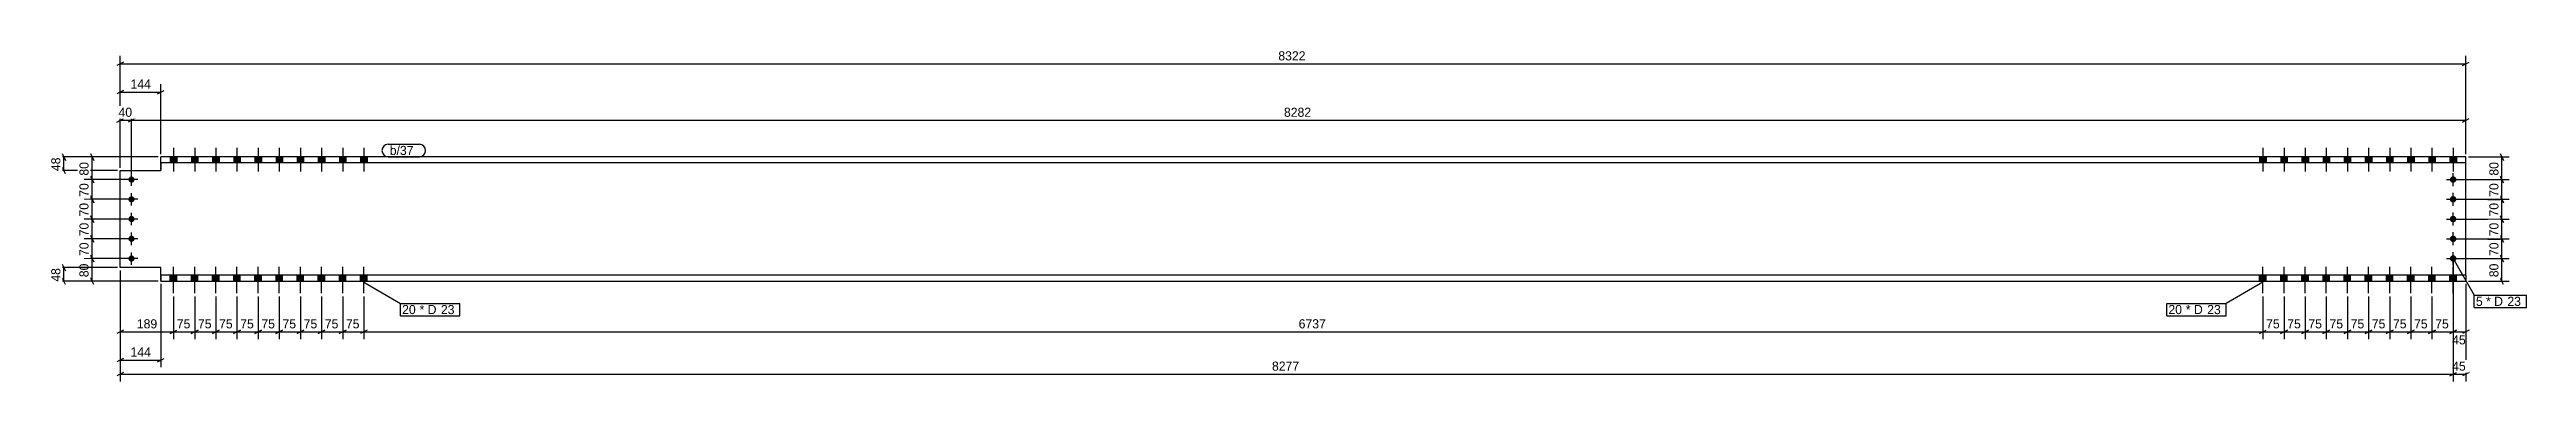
# Model space of a CAD drawing. Header units: millimetres. Extents: x 26 to 22666, y 32 to 1208.
# Drawn here: x 13878 to 22666, y 32 to 1208 of the extents above; entities that cross this region are included whole.
import ezdxf

# ---------------------------------------------------------------- set-up
doc = ezdxf.new("R2010")
doc.units = ezdxf.units.MM
doc.linetypes.add('DXK_LINE_DOT4', pattern=[0.9408, 0.4704, -0.4704])
doc.styles.add('Comic Sans MS', font='COMIC.TTF', dxfattribs={"height": 0.2})

msp = doc.modelspace()

# ---------------------------------------------------------------- hatches: boundary and pattern name
at = {"linetype": 'Continuous'}
for points in [[(14306.6, 806.6), (14329.6, 806.6), (14329.6, 827.6), (14306.6, 827.6)], [(14306.6, 806.6), (14329.6, 806.6), (14329.6, 827.6), (14306.6, 827.6)], [(14381.6, 806.6), (14404.6, 806.6), (14404.6, 827.6), (14381.6, 827.6)], [(14381.6, 806.6), (14404.6, 806.6), (14404.6, 827.6), (14381.6, 827.6)], [(14456.6, 806.6), (14479.6, 806.6), (14479.6, 827.6), (14456.6, 827.6)], [(14456.6, 806.6), (14479.6, 806.6), (14479.6, 827.6), (14456.6, 827.6)], [(14531.6, 806.6), (14554.6, 806.6), (14554.6, 827.6), (14531.6, 827.6)], [(14531.6, 806.6), (14554.6, 806.6), (14554.6, 827.6), (14531.6, 827.6)], [(14606.6, 806.6), (14629.6, 806.6), (14629.6, 827.6), (14606.6, 827.6)], [(14606.6, 806.6), (14629.6, 806.6), (14629.6, 827.6), (14606.6, 827.6)], [(14681.6, 806.6), (14704.6, 806.6), (14704.6, 827.6), (14681.6, 827.6)], [(14681.6, 806.6), (14704.6, 806.6), (14704.6, 827.6), (14681.6, 827.6)], [(14756.6, 806.6), (14779.6, 806.6), (14779.6, 827.6), (14756.6, 827.6)], [(14756.6, 806.6), (14779.6, 806.6), (14779.6, 827.6), (14756.6, 827.6)], [(14831.6, 806.6), (14854.6, 806.6), (14854.6, 827.6), (14831.6, 827.6)], [(14831.6, 806.6), (14854.6, 806.6), (14854.6, 827.6), (14831.6, 827.6)], [(14906.6, 806.6), (14929.6, 806.6), (14929.6, 827.6), (14906.6, 827.6)], [(14906.6, 806.6), (14929.6, 806.6), (14929.6, 827.6), (14906.6, 827.6)], [(14981.6, 806.6), (15004.6, 806.6), (15004.6, 827.6), (14981.6, 827.6)], [(14981.6, 806.6), (15004.6, 806.6), (15004.6, 827.6), (14981.6, 827.6)], [(21742.1, 827.6), (21719.1, 827.6), (21719.1, 806.6), (21742.1, 806.6)], [(21742.1, 827.6), (21719.1, 827.6), (21719.1, 806.6), (21742.1, 806.6)], [(21817.1, 827.6), (21794.1, 827.6), (21794.1, 806.6), (21817.1, 806.6)], [(21817.1, 827.6), (21794.1, 827.6), (21794.1, 806.6), (21817.1, 806.6)], [(21892.1, 827.6), (21869.1, 827.6), (21869.1, 806.6), (21892.1, 806.6)], [(21892.1, 827.6), (21869.1, 827.6), (21869.1, 806.6), (21892.1, 806.6)], [(21967.1, 827.6), (21944.1, 827.6), (21944.1, 806.6), (21967.1, 806.6)], [(21967.1, 827.6), (21944.1, 827.6), (21944.1, 806.6), (21967.1, 806.6)], [(22042.1, 827.6), (22019.1, 827.6), (22019.1, 806.6), (22042.1, 806.6)], [(22042.1, 827.6), (22019.1, 827.6), (22019.1, 806.6), (22042.1, 806.6)], [(22117.1, 827.6), (22094.1, 827.6), (22094.1, 806.6), (22117.1, 806.6)], [(22117.1, 827.6), (22094.1, 827.6), (22094.1, 806.6), (22117.1, 806.6)], [(22192.1, 827.6), (22169.1, 827.6), (22169.1, 806.6), (22192.1, 806.6)], [(22192.1, 827.6), (22169.1, 827.6), (22169.1, 806.6), (22192.1, 806.6)], [(22267.1, 827.6), (22244.1, 827.6), (22244.1, 806.6), (22267.1, 806.6)], [(22267.1, 827.6), (22244.1, 827.6), (22244.1, 806.6), (22267.1, 806.6)], [(22342.1, 827.6), (22319.1, 827.6), (22319.1, 806.6), (22342.1, 806.6)], [(22342.1, 827.6), (22319.1, 827.6), (22319.1, 806.6), (22342.1, 806.6)], [(22417.1, 827.6), (22394.1, 827.6), (22394.1, 806.6), (22417.1, 806.6)], [(22417.1, 827.6), (22394.1, 827.6), (22394.1, 806.6), (22417.1, 806.6)], [(14179.9, 747.6), (14179.6, 745.3), (14178.9, 743.1), (14177.8, 741.1), (14176.2, 739.4), (14174.4, 738.1), (14172.3, 737.1), (14170, 736.7), (14167.7, 736.7), (14165.5, 737.1), (14163.4, 738.1), (14161.5, 739.4), (14160, 741.1), (14158.8, 743.1), (14158.1, 745.3), (14157.9, 747.6), (14158.1, 749.9), (14158.8, 752.1), (14160, 754.1), (14161.5, 755.8), (14163.4, 757.1), (14165.5, 758.1), (14167.7, 758.5), (14170, 758.5), (14172.3, 758.1), (14174.4, 757.1), (14176.2, 755.8), (14177.8, 754.1), (14178.9, 752.1), (14179.6, 749.9)], [(22417.1, 747.6), (22416.9, 745.2), (22416.1, 742.9), (22414.9, 740.8), (22413.3, 739.1), (22411.4, 737.6), (22409.2, 736.7), (22406.8, 736.2), (22404.4, 736.2), (22402.1, 736.7), (22399.9, 737.6), (22397.9, 739.1), (22396.3, 740.8), (22395.1, 742.9), (22394.4, 745.2), (22394.1, 747.6), (22394.4, 750), (22395.1, 752.3), (22396.3, 754.4), (22397.9, 756.1), (22399.9, 757.6), (22402.1, 758.5), (22404.4, 759), (22406.8, 759), (22409.2, 758.5), (22411.4, 757.6), (22413.3, 756.1), (22414.9, 754.4), (22416.1, 752.3), (22416.9, 750)], [(14179.9, 677.6), (14179.6, 675.3), (14178.9, 673.1), (14177.8, 671.1), (14176.2, 669.4), (14174.4, 668.1), (14172.3, 667.1), (14170, 666.7), (14167.7, 666.7), (14165.5, 667.1), (14163.4, 668.1), (14161.5, 669.4), (14160, 671.1), (14158.8, 673.1), (14158.1, 675.3), (14157.9, 677.6), (14158.1, 679.9), (14158.8, 682.1), (14160, 684.1), (14161.5, 685.8), (14163.4, 687.1), (14165.5, 688.1), (14167.7, 688.5), (14170, 688.5), (14172.3, 688.1), (14174.4, 687.1), (14176.2, 685.8), (14177.8, 684.1), (14178.9, 682.1), (14179.6, 679.9)], [(14179.9, 607.6), (14179.6, 605.3), (14178.9, 603.1), (14177.8, 601.1), (14176.2, 599.4), (14174.4, 598.1), (14172.3, 597.1), (14170, 596.7), (14167.7, 596.7), (14165.5, 597.1), (14163.4, 598.1), (14161.5, 599.4), (14160, 601.1), (14158.8, 603.1), (14158.1, 605.3), (14157.9, 607.6), (14158.1, 609.9), (14158.8, 612.1), (14160, 614.1), (14161.5, 615.8), (14163.4, 617.1), (14165.5, 618.1), (14167.7, 618.5), (14170, 618.5), (14172.3, 618.1), (14174.4, 617.1), (14176.2, 615.8), (14177.8, 614.1), (14178.9, 612.1), (14179.6, 609.9)], [(22417.1, 677.6), (22416.9, 675.2), (22416.1, 672.9), (22414.9, 670.8), (22413.3, 669.1), (22411.4, 667.6), (22409.2, 666.7), (22406.8, 666.2), (22404.4, 666.2), (22402.1, 666.7), (22399.9, 667.6), (22397.9, 669.1), (22396.3, 670.8), (22395.1, 672.9), (22394.4, 675.2), (22394.1, 677.6), (22394.4, 680), (22395.1, 682.3), (22396.3, 684.4), (22397.9, 686.1), (22399.9, 687.6), (22402.1, 688.5), (22404.4, 689), (22406.8, 689), (22409.2, 688.5), (22411.4, 687.6), (22413.3, 686.1), (22414.9, 684.4), (22416.1, 682.3), (22416.9, 680)], [(22417.1, 607.6), (22416.9, 605.2), (22416.1, 602.9), (22414.9, 600.8), (22413.3, 599.1), (22411.4, 597.6), (22409.2, 596.7), (22406.8, 596.2), (22404.4, 596.2), (22402.1, 596.7), (22399.9, 597.6), (22397.9, 599.1), (22396.3, 600.8), (22395.1, 602.9), (22394.4, 605.2), (22394.1, 607.6), (22394.4, 610), (22395.1, 612.3), (22396.3, 614.4), (22397.9, 616.1), (22399.9, 617.6), (22402.1, 618.5), (22404.4, 619), (22406.8, 619), (22409.2, 618.5), (22411.4, 617.6), (22413.3, 616.1), (22414.9, 614.4), (22416.1, 612.3), (22416.9, 610)], [(14179.9, 537.6), (14179.6, 535.3), (14178.9, 533.1), (14177.8, 531.1), (14176.2, 529.4), (14174.4, 528.1), (14172.3, 527.1), (14170, 526.7), (14167.7, 526.7), (14165.5, 527.1), (14163.4, 528.1), (14161.5, 529.4), (14160, 531.1), (14158.8, 533.1), (14158.1, 535.3), (14157.9, 537.6), (14158.1, 539.9), (14158.8, 542.1), (14160, 544.1), (14161.5, 545.8), (14163.4, 547.1), (14165.5, 548.1), (14167.7, 548.5), (14170, 548.5), (14172.3, 548.1), (14174.4, 547.1), (14176.2, 545.8), (14177.8, 544.1), (14178.9, 542.1), (14179.6, 539.9)], [(22417.1, 537.6), (22416.9, 535.2), (22416.1, 532.9), (22414.9, 530.8), (22413.3, 529.1), (22411.4, 527.6), (22409.2, 526.7), (22406.8, 526.2), (22404.4, 526.2), (22402.1, 526.7), (22399.9, 527.6), (22397.9, 529.1), (22396.3, 530.8), (22395.1, 532.9), (22394.4, 535.2), (22394.1, 537.6), (22394.4, 540), (22395.1, 542.3), (22396.3, 544.4), (22397.9, 546.1), (22399.9, 547.6), (22402.1, 548.5), (22404.4, 549), (22406.8, 549), (22409.2, 548.5), (22411.4, 547.6), (22413.3, 546.1), (22414.9, 544.4), (22416.1, 542.3), (22416.9, 540)], [(14179.9, 467.6), (14179.6, 465.3), (14178.9, 463.1), (14177.8, 461.1), (14176.2, 459.4), (14174.4, 458.1), (14172.3, 457.1), (14170, 456.7), (14167.7, 456.7), (14165.5, 457.1), (14163.4, 458.1), (14161.5, 459.4), (14160, 461.1), (14158.8, 463.1), (14158.1, 465.3), (14157.9, 467.6), (14158.1, 469.9), (14158.8, 472.1), (14160, 474.1), (14161.5, 475.8), (14163.4, 477.1), (14165.5, 478.1), (14167.7, 478.5), (14170, 478.5), (14172.3, 478.1), (14174.4, 477.1), (14176.2, 475.8), (14177.8, 474.1), (14178.9, 472.1), (14179.6, 469.9)], [(22417.1, 467.6), (22416.9, 465.2), (22416.1, 462.9), (22414.9, 460.8), (22413.3, 459.1), (22411.4, 457.6), (22409.2, 456.7), (22406.8, 456.2), (22404.4, 456.2), (22402.1, 456.7), (22399.9, 457.6), (22397.9, 459.1), (22396.3, 460.8), (22395.1, 462.9), (22394.4, 465.2), (22394.1, 467.6), (22394.4, 470), (22395.1, 472.3), (22396.3, 474.4), (22397.9, 476.1), (22399.9, 477.6), (22402.1, 478.5), (22404.4, 479), (22406.8, 479), (22409.2, 478.5), (22411.4, 477.6), (22413.3, 476.1), (22414.9, 474.4), (22416.1, 472.3), (22416.9, 470)], [(14306.6, 387.6), (14329.6, 387.6), (14329.6, 408.6), (14306.6, 408.6)], [(14306.6, 387.6), (14329.6, 387.6), (14329.6, 408.6), (14306.6, 408.6)], [(14381.6, 387.6), (14404.6, 387.6), (14404.6, 408.6), (14381.6, 408.6)], [(14381.6, 387.6), (14404.6, 387.6), (14404.6, 408.6), (14381.6, 408.6)], [(14456.6, 387.6), (14479.6, 387.6), (14479.6, 408.6), (14456.6, 408.6)], [(14456.6, 387.6), (14479.6, 387.6), (14479.6, 408.6), (14456.6, 408.6)], [(14531.6, 387.6), (14554.6, 387.6), (14554.6, 408.6), (14531.6, 408.6)], [(14531.6, 387.6), (14554.6, 387.6), (14554.6, 408.6), (14531.6, 408.6)], [(14606.6, 387.6), (14629.6, 387.6), (14629.6, 408.6), (14606.6, 408.6)], [(14606.6, 387.6), (14629.6, 387.6), (14629.6, 408.6), (14606.6, 408.6)], [(14681.6, 387.6), (14704.6, 387.6), (14704.6, 408.6), (14681.6, 408.6)], [(14681.6, 387.6), (14704.6, 387.6), (14704.6, 408.6), (14681.6, 408.6)], [(14756.6, 387.6), (14779.6, 387.6), (14779.6, 408.6), (14756.6, 408.6)], [(14756.6, 387.6), (14779.6, 387.6), (14779.6, 408.6), (14756.6, 408.6)], [(14831.6, 387.6), (14854.6, 387.6), (14854.6, 408.6), (14831.6, 408.6)], [(14831.6, 387.6), (14854.6, 387.6), (14854.6, 408.6), (14831.6, 408.6)], [(14906.6, 387.6), (14929.6, 387.6), (14929.6, 408.6), (14906.6, 408.6)], [(14906.6, 387.6), (14929.6, 387.6), (14929.6, 408.6), (14906.6, 408.6)], [(14981.6, 387.6), (15004.6, 387.6), (15004.6, 408.6), (14981.6, 408.6)], [(14981.6, 387.6), (15004.6, 387.6), (15004.6, 408.6), (14981.6, 408.6)], [(21742.1, 408.6), (21719.1, 408.6), (21719.1, 387.6), (21742.1, 387.6)], [(21742.1, 408.6), (21719.1, 408.6), (21719.1, 387.6), (21742.1, 387.6)], [(21817.1, 408.6), (21794.1, 408.6), (21794.1, 387.6), (21817.1, 387.6)], [(21817.1, 408.6), (21794.1, 408.6), (21794.1, 387.6), (21817.1, 387.6)], [(21892.1, 408.6), (21869.1, 408.6), (21869.1, 387.6), (21892.1, 387.6)], [(21892.1, 408.6), (21869.1, 408.6), (21869.1, 387.6), (21892.1, 387.6)], [(21967.1, 408.6), (21944.1, 408.6), (21944.1, 387.6), (21967.1, 387.6)], [(21967.1, 408.6), (21944.1, 408.6), (21944.1, 387.6), (21967.1, 387.6)], [(22042.1, 408.6), (22019.1, 408.6), (22019.1, 387.6), (22042.1, 387.6)], [(22042.1, 408.6), (22019.1, 408.6), (22019.1, 387.6), (22042.1, 387.6)], [(22117.1, 408.6), (22094.1, 408.6), (22094.1, 387.6), (22117.1, 387.6)], [(22117.1, 408.6), (22094.1, 408.6), (22094.1, 387.6), (22117.1, 387.6)], [(22192.1, 408.6), (22169.1, 408.6), (22169.1, 387.6), (22192.1, 387.6)], [(22192.1, 408.6), (22169.1, 408.6), (22169.1, 387.6), (22192.1, 387.6)], [(22267.1, 408.6), (22244.1, 408.6), (22244.1, 387.6), (22267.1, 387.6)], [(22267.1, 408.6), (22244.1, 408.6), (22244.1, 387.6), (22267.1, 387.6)], [(22342.1, 408.6), (22319.1, 408.6), (22319.1, 387.6), (22342.1, 387.6)], [(22342.1, 408.6), (22319.1, 408.6), (22319.1, 387.6), (22342.1, 387.6)], [(22417.1, 408.6), (22394.1, 408.6), (22394.1, 387.6), (22417.1, 387.6)], [(22417.1, 408.6), (22394.1, 408.6), (22394.1, 387.6), (22417.1, 387.6)]]:
    msp.add_hatch(color=3, dxfattribs=at).paths.add_polyline_path(points)

# ---------------------------------------------------------------- linework, layer by layer
at = {"color": 8, "linetype": 'Continuous'}
for p, q in [((14140.9, 1163.6), (14116.9, 1151.6)), ((14128.9, 789.6), (14128.9, 1186)), ((14128.9, 1157.6), (22450.6, 1157.6)), ((22438.6, 1151.6), (22462.6, 1163.6)), ((22450.6, 837.6), (22450.6, 1186)), ((14140.9, 1063.6), (14116.9, 1051.6)), ((14128.9, 789.6), (14128.9, 1086)), ((14128.9, 1057.6), (14273.1, 1057.6)), ((14261.1, 1051.6), (14285.1, 1063.6)), ((14273.1, 837.6), (14273.1, 1086)), ((14128.9, 789.6), (14128.9, 986)), ((14168.9, 757.6), (14168.9, 986)), ((14168.9, 757.6), (14168.9, 986)), ((22450.6, 837.6), (22450.6, 986)), ((14116.9, 951.6), (14140.9, 963.6)), ((14128.9, 957.6), (14168.9, 957.6)), ((14180.9, 963.6), (14156.9, 951.6)), ((14180.9, 963.6), (14156.9, 951.6)), ((14168.9, 957.6), (22450.6, 957.6)), ((22438.6, 951.6), (22462.6, 963.6)), ((14263.1, 827.6), (13900.5, 827.6)), ((13922.9, 839.6), (13934.9, 815.6)), ((13934.9, 767.6), (13922.9, 791.6)), ((13928.9, 779.6), (13928.9, 827.6)), ((14263.1, 827.6), (14000.5, 827.6)), ((14022.9, 839.6), (14034.9, 815.6)), ((22460.6, 827.6), (22604.5, 827.6)), ((22572.9, 839.6), (22584.9, 815.6)), ((22578.9, 747.6), (22578.9, 827.6)), ((14118.9, 779.6), (13900.5, 779.6)), ((14158.9, 747.6), (14000.5, 747.6)), ((14022.9, 759.6), (14034.9, 735.6)), ((22415.6, 747.6), (22604.5, 747.6)), ((22584.9, 735.6), (22572.9, 759.6)), ((14158.9, 677.6), (14000.5, 677.6)), ((14022.9, 689.6), (14034.9, 665.6)), ((14034.9, 595.6), (14022.9, 619.6)), ((14028.9, 607.6), (14028.9, 677.6)), ((22415.6, 677.6), (22604.5, 677.6)), ((22572.9, 689.6), (22584.9, 665.6)), ((22584.9, 595.6), (22572.9, 619.6)), ((22578.9, 607.6), (22578.9, 677.6)), ((14158.9, 607.6), (14000.5, 607.6)), ((14158.9, 537.6), (14000.5, 537.6)), ((14022.9, 549.6), (14034.9, 525.6)), ((22415.6, 607.6), (22604.5, 607.6)), ((22415.6, 537.6), (22604.5, 537.6)), ((22572.9, 549.6), (22584.9, 525.6)), ((22578.9, 467.6), (22578.9, 537.6)), ((14158.9, 467.6), (14000.5, 467.6)), ((14022.9, 479.6), (14034.9, 455.6)), ((14028.9, 387.6), (14028.9, 467.6)), ((22405.6, 457.6), (22405.6, 179.2)), ((22415.6, 467.6), (22604.5, 467.6)), ((22584.9, 455.6), (22572.9, 479.6)), ((13928.9, 387.6), (13928.9, 435.6)), ((14263.1, 387.6), (14000.5, 387.6)), ((14034.9, 375.6), (14022.9, 399.6)), ((14128.9, 425.6), (14128.9, 82)), ((14273.1, 377.6), (14273.1, 82)), ((22450.6, 377.6), (22450.6, 179.2)), ((22460.6, 387.6), (22604.5, 387.6)), ((22584.9, 375.6), (22572.9, 399.6)), ((14318.1, 333.6), (14318.1, 182)), ((14393.1, 333.6), (14393.1, 182)), ((14468.1, 333.6), (14468.1, 182)), ((14543.1, 333.6), (14543.1, 182)), ((14618.1, 333.6), (14618.1, 182)), ((14693.1, 333.6), (14693.1, 182)), ((14768.1, 333.6), (14768.1, 182)), ((14843.1, 333.6), (14843.1, 182)), ((14918.1, 333.6), (14918.1, 182)), ((14993.1, 333.6), (14993.1, 182)), ((14993.1, 333.6), (14993.1, 182)), ((21730.6, 333.6), (21730.6, 182)), ((21805.6, 333.6), (21805.6, 182)), ((21880.6, 333.6), (21880.6, 182)), ((21955.6, 333.6), (21955.6, 182)), ((22030.6, 333.6), (22030.6, 182)), ((22105.6, 333.6), (22105.6, 182)), ((22180.6, 333.6), (22180.6, 182)), ((22255.6, 333.6), (22255.6, 182)), ((22330.6, 333.6), (22330.6, 182)), ((14306.1, 201.6), (14330.1, 213.6)), ((14381.1, 201.6), (14405.1, 213.6)), ((14456.1, 201.6), (14480.1, 213.6)), ((14531.1, 201.6), (14555.1, 213.6)), ((14606.1, 201.6), (14630.1, 213.6)), ((14681.1, 201.6), (14705.1, 213.6)), ((14756.1, 201.6), (14780.1, 213.6)), ((14831.1, 201.6), (14855.1, 213.6)), ((14906.1, 201.6), (14930.1, 213.6)), ((14918.1, 207.6), (14993.1, 207.6)), ((15005.1, 213.6), (14981.1, 201.6)), ((15005.1, 213.6), (14981.1, 201.6)), ((21718.6, 201.6), (21742.6, 213.6)), ((21793.6, 201.6), (21817.6, 213.6)), ((21868.6, 201.6), (21892.6, 213.6)), ((21943.6, 201.6), (21967.6, 213.6)), ((22018.6, 201.6), (22042.6, 213.6)), ((22093.6, 201.6), (22117.6, 213.6)), ((22168.6, 201.6), (22192.6, 213.6)), ((22243.6, 201.6), (22267.6, 213.6)), ((22318.6, 201.6), (22342.6, 213.6)), ((22393.6, 201.6), (22417.6, 213.6)), ((22405.6, 207.6), (22450.6, 207.6)), ((22462.6, 213.6), (22438.6, 201.6)), ((14140.9, 113.6), (14116.9, 101.6)), ((14128.9, 107.6), (14273.1, 107.6)), ((14261.1, 101.6), (14285.1, 113.6)), ((14140.9, 63.6), (14116.9, 51.6)), ((22393.6, 51.6), (22417.6, 63.6)), ((22405.6, 57.6), (22450.6, 57.6)), ((22462.6, 63.6), (22438.6, 51.6))]:
    msp.add_line(p, q, dxfattribs=at)
at = {"color": 7, "linetype": 'Continuous'}
for p, q in [((14273.1, 806.6), (14273.1, 827.6)), ((22450.6, 827.6), (14273.1, 827.6)), ((14273.1, 806.6), (14273.1, 779.6)), ((22450.6, 806.6), (14273.1, 806.6)), ((22450.6, 806.6), (22450.6, 827.6)), ((22450.6, 408.6), (22450.6, 806.6)), ((14128.9, 435.6), (14128.9, 779.6)), ((14128.9, 779.6), (14273.1, 779.6)), ((14273.1, 435.6), (14128.9, 435.6)), ((14273.1, 408.6), (14273.1, 435.6)), ((14273.1, 408.6), (14273.1, 408.6)), ((22450.6, 408.6), (14273.1, 408.6)), ((14273.1, 408.6), (14273.1, 387.6)), ((14273.1, 387.6), (22450.6, 387.6)), ((22450.6, 408.6), (22450.6, 387.6)), ((22450.6, 408.6), (22450.6, 408.6)), ((22450.6, 387.6), (22450.6, 387.6))]:
    msp.add_line(p, q, dxfattribs=at)
at = {"color": 7, "linetype": 'DXK_LINE_DOT4'}
for p, q in [((14273.1, 806.6), (14273.1, 827.6)), ((14273.1, 779.6), (14273.1, 806.6)), ((22450.6, 827.6), (22450.6, 827.6)), ((22450.6, 806.6), (22450.6, 827.6)), ((22450.6, 827.6), (22450.6, 827.6)), ((22450.6, 827.6), (22450.6, 827.6)), ((22450.6, 408.6), (22450.6, 806.6)), ((22450.6, 806.6), (22450.6, 806.6)), ((22450.6, 806.6), (22450.6, 806.6)), ((22450.6, 806.6), (22450.6, 806.6)), ((14128.9, 435.6), (14128.9, 779.6)), ((14273.1, 779.6), (14273.1, 779.6)), ((14273.1, 408.6), (14273.1, 435.6)), ((14273.1, 387.6), (14273.1, 408.6)), ((22450.6, 408.6), (22450.6, 408.6)), ((22450.6, 408.6), (22450.6, 387.6)), ((22450.6, 408.6), (22450.6, 408.6)), ((22450.6, 387.6), (22450.6, 387.6)), ((22450.6, 387.6), (22450.6, 387.6))]:
    msp.add_line(p, q, dxfattribs=at)
at = {"color": 3, "linetype": 'Continuous'}
for p, q in [((14306.6, 827.6), (14306.6, 806.6)), ((14306.6, 827.6), (14306.6, 806.6)), ((14318.1, 859.8), (14318.1, 776.6)), ((14318.1, 859.8), (14318.1, 776.6)), ((14329.6, 827.6), (14329.6, 806.6)), ((14329.6, 827.6), (14329.6, 806.6)), ((14381.6, 827.6), (14381.6, 806.6)), ((14381.6, 827.6), (14381.6, 806.6)), ((14393.1, 859.8), (14393.1, 776.6)), ((14393.1, 859.8), (14393.1, 776.6)), ((14404.6, 827.6), (14404.6, 806.6)), ((14404.6, 827.6), (14404.6, 806.6)), ((14456.6, 827.6), (14456.6, 806.6)), ((14456.6, 827.6), (14456.6, 806.6)), ((14468.1, 859.8), (14468.1, 776.6)), ((14468.1, 859.8), (14468.1, 776.6)), ((14479.6, 827.6), (14479.6, 806.6)), ((14479.6, 827.6), (14479.6, 806.6)), ((14531.6, 827.6), (14531.6, 806.6)), ((14531.6, 827.6), (14531.6, 806.6)), ((14543.1, 859.8), (14543.1, 776.6)), ((14543.1, 859.8), (14543.1, 776.6)), ((14554.6, 827.6), (14554.6, 806.6)), ((14554.6, 827.6), (14554.6, 806.6)), ((14606.6, 827.6), (14606.6, 806.6)), ((14606.6, 827.6), (14606.6, 806.6)), ((14618.1, 859.8), (14618.1, 776.6)), ((14618.1, 859.8), (14618.1, 776.6)), ((14629.6, 827.6), (14629.6, 806.6)), ((14629.6, 827.6), (14629.6, 806.6)), ((14681.6, 827.6), (14681.6, 806.6)), ((14681.6, 827.6), (14681.6, 806.6)), ((14693.1, 859.8), (14693.1, 776.6)), ((14693.1, 859.8), (14693.1, 776.6)), ((14704.6, 827.6), (14704.6, 806.6)), ((14704.6, 827.6), (14704.6, 806.6)), ((14756.6, 827.6), (14756.6, 806.6)), ((14756.6, 827.6), (14756.6, 806.6)), ((14768.1, 859.8), (14768.1, 776.6)), ((14768.1, 859.8), (14768.1, 776.6)), ((14779.6, 827.6), (14779.6, 806.6)), ((14779.6, 827.6), (14779.6, 806.6)), ((14831.6, 827.6), (14831.6, 806.6)), ((14831.6, 827.6), (14831.6, 806.6)), ((14843.1, 859.8), (14843.1, 776.6)), ((14843.1, 859.8), (14843.1, 776.6)), ((14854.6, 827.6), (14854.6, 806.6)), ((14854.6, 827.6), (14854.6, 806.6)), ((14906.6, 827.6), (14906.6, 806.6)), ((14906.6, 827.6), (14906.6, 806.6)), ((14918.1, 859.8), (14918.1, 776.6)), ((14918.1, 859.8), (14918.1, 776.6)), ((14929.6, 827.6), (14929.6, 806.6)), ((14929.6, 827.6), (14929.6, 806.6)), ((14981.6, 827.6), (14981.6, 806.6)), ((14981.6, 827.6), (14981.6, 806.6)), ((14993.1, 859.8), (14993.1, 776.6)), ((14993.1, 859.8), (14993.1, 776.6)), ((15004.6, 827.6), (15004.6, 806.6)), ((15004.6, 827.6), (15004.6, 806.6)), ((21719.1, 827.6), (21719.1, 806.6)), ((21719.1, 827.6), (21719.1, 806.6)), ((21730.6, 859.8), (21730.6, 776.6)), ((21730.6, 859.8), (21730.6, 776.6)), ((21742.1, 827.6), (21742.1, 806.6)), ((21742.1, 827.6), (21742.1, 806.6)), ((21794.1, 827.6), (21794.1, 806.6)), ((21794.1, 827.6), (21794.1, 806.6)), ((21805.6, 859.8), (21805.6, 776.6)), ((21805.6, 859.8), (21805.6, 776.6)), ((21817.1, 827.6), (21817.1, 806.6)), ((21817.1, 827.6), (21817.1, 806.6)), ((21869.1, 827.6), (21869.1, 806.6)), ((21869.1, 827.6), (21869.1, 806.6)), ((21880.6, 859.8), (21880.6, 776.6)), ((21880.6, 859.8), (21880.6, 776.6)), ((21892.1, 827.6), (21892.1, 806.6)), ((21892.1, 827.6), (21892.1, 806.6)), ((21944.1, 827.6), (21944.1, 806.6)), ((21944.1, 827.6), (21944.1, 806.6)), ((21955.6, 859.8), (21955.6, 776.6)), ((21955.6, 859.8), (21955.6, 776.6)), ((21967.1, 827.6), (21967.1, 806.6)), ((21967.1, 827.6), (21967.1, 806.6)), ((22019.1, 827.6), (22019.1, 806.6)), ((22019.1, 827.6), (22019.1, 806.6)), ((22030.6, 859.8), (22030.6, 776.6)), ((22030.6, 859.8), (22030.6, 776.6)), ((22042.1, 827.6), (22042.1, 806.6)), ((22042.1, 827.6), (22042.1, 806.6)), ((22094.1, 827.6), (22094.1, 806.6)), ((22094.1, 827.6), (22094.1, 806.6)), ((22105.6, 859.8), (22105.6, 776.6)), ((22105.6, 859.8), (22105.6, 776.6)), ((22117.1, 827.6), (22117.1, 806.6)), ((22117.1, 827.6), (22117.1, 806.6)), ((22169.1, 827.6), (22169.1, 806.6)), ((22169.1, 827.6), (22169.1, 806.6)), ((22180.6, 859.8), (22180.6, 776.6)), ((22180.6, 859.8), (22180.6, 776.6)), ((22192.1, 827.6), (22192.1, 806.6)), ((22192.1, 827.6), (22192.1, 806.6)), ((22244.1, 827.6), (22244.1, 806.6)), ((22244.1, 827.6), (22244.1, 806.6)), ((22255.6, 859.8), (22255.6, 776.6)), ((22255.6, 859.8), (22255.6, 776.6)), ((22267.1, 827.6), (22267.1, 806.6)), ((22267.1, 827.6), (22267.1, 806.6)), ((22319.1, 827.6), (22319.1, 806.6)), ((22319.1, 827.6), (22319.1, 806.6)), ((22330.6, 859.8), (22330.6, 776.6)), ((22330.6, 859.8), (22330.6, 776.6)), ((22342.1, 827.6), (22342.1, 806.6)), ((22342.1, 827.6), (22342.1, 806.6)), ((22394.1, 827.6), (22394.1, 806.6)), ((22394.1, 827.6), (22394.1, 806.6)), ((22405.6, 859.8), (22405.6, 776.6)), ((22405.6, 859.8), (22405.6, 776.6)), ((22417.1, 827.6), (22417.1, 806.6)), ((22417.1, 827.6), (22417.1, 806.6)), ((14190.9, 747.6), (14146.9, 747.6)), ((14168.9, 725.6), (14168.9, 769.6)), ((22382.6, 747.6), (22428.6, 747.6)), ((22405.6, 724.6), (22405.6, 770.6)), ((14190.9, 677.6), (14146.9, 677.6)), ((14168.9, 655.6), (14168.9, 699.6)), ((14168.9, 585.6), (14168.9, 629.6)), ((22382.6, 677.6), (22428.6, 677.6)), ((22405.6, 654.6), (22405.6, 700.6)), ((22405.6, 584.6), (22405.6, 630.6)), ((14190.9, 607.6), (14146.9, 607.6)), ((14190.9, 537.6), (14146.9, 537.6)), ((14168.9, 515.6), (14168.9, 559.6)), ((22382.6, 607.6), (22428.6, 607.6)), ((22382.6, 537.6), (22428.6, 537.6)), ((22405.6, 514.6), (22405.6, 560.6)), ((14190.9, 467.6), (14146.9, 467.6)), ((14168.9, 445.6), (14168.9, 489.6)), ((22382.6, 467.6), (22428.6, 467.6)), ((22405.6, 444.6), (22405.6, 490.6)), ((14306.6, 387.6), (14306.6, 408.6)), ((14306.6, 387.6), (14306.6, 408.6)), ((14318.1, 345.4), (14318.1, 438.6)), ((14318.1, 345.4), (14318.1, 438.6)), ((14329.6, 387.6), (14329.6, 408.6)), ((14329.6, 387.6), (14329.6, 408.6)), ((14381.6, 387.6), (14381.6, 408.6)), ((14381.6, 387.6), (14381.6, 408.6)), ((14393.1, 345.4), (14393.1, 438.6)), ((14393.1, 345.4), (14393.1, 438.6)), ((14404.6, 387.6), (14404.6, 408.6)), ((14404.6, 387.6), (14404.6, 408.6)), ((14456.6, 387.6), (14456.6, 408.6)), ((14456.6, 387.6), (14456.6, 408.6)), ((14468.1, 345.4), (14468.1, 438.6)), ((14468.1, 345.4), (14468.1, 438.6)), ((14479.6, 387.6), (14479.6, 408.6)), ((14479.6, 387.6), (14479.6, 408.6)), ((14531.6, 387.6), (14531.6, 408.6)), ((14531.6, 387.6), (14531.6, 408.6)), ((14543.1, 345.4), (14543.1, 438.6)), ((14543.1, 345.4), (14543.1, 438.6)), ((14554.6, 387.6), (14554.6, 408.6)), ((14554.6, 387.6), (14554.6, 408.6)), ((14606.6, 387.6), (14606.6, 408.6)), ((14606.6, 387.6), (14606.6, 408.6)), ((14618.1, 345.4), (14618.1, 438.6)), ((14618.1, 345.4), (14618.1, 438.6)), ((14629.6, 387.6), (14629.6, 408.6)), ((14629.6, 387.6), (14629.6, 408.6)), ((14681.6, 387.6), (14681.6, 408.6)), ((14681.6, 387.6), (14681.6, 408.6)), ((14693.1, 345.4), (14693.1, 438.6)), ((14693.1, 345.4), (14693.1, 438.6)), ((14704.6, 387.6), (14704.6, 408.6)), ((14704.6, 387.6), (14704.6, 408.6)), ((14756.6, 387.6), (14756.6, 408.6)), ((14756.6, 387.6), (14756.6, 408.6)), ((14768.1, 345.4), (14768.1, 438.6)), ((14768.1, 345.4), (14768.1, 438.6)), ((14779.6, 387.6), (14779.6, 408.6)), ((14779.6, 387.6), (14779.6, 408.6)), ((14831.6, 387.6), (14831.6, 408.6)), ((14831.6, 387.6), (14831.6, 408.6)), ((14843.1, 345.4), (14843.1, 438.6)), ((14843.1, 345.4), (14843.1, 438.6)), ((14854.6, 387.6), (14854.6, 408.6)), ((14854.6, 387.6), (14854.6, 408.6)), ((14906.6, 387.6), (14906.6, 408.6)), ((14906.6, 387.6), (14906.6, 408.6)), ((14918.1, 345.4), (14918.1, 438.6)), ((14918.1, 345.4), (14918.1, 438.6)), ((14929.6, 387.6), (14929.6, 408.6)), ((14929.6, 387.6), (14929.6, 408.6)), ((14981.6, 387.6), (14981.6, 408.6)), ((14981.6, 387.6), (14981.6, 408.6)), ((14993.1, 345.4), (14993.1, 438.6)), ((14993.1, 345.4), (14993.1, 438.6)), ((15004.6, 387.6), (15004.6, 408.6)), ((15004.6, 387.6), (15004.6, 408.6)), ((21719.1, 387.6), (21719.1, 408.6)), ((21719.1, 387.6), (21719.1, 408.6)), ((21730.6, 345.4), (21730.6, 438.6)), ((21730.6, 345.4), (21730.6, 438.6)), ((21742.1, 387.6), (21742.1, 408.6)), ((21742.1, 387.6), (21742.1, 408.6)), ((21794.1, 387.6), (21794.1, 408.6)), ((21794.1, 387.6), (21794.1, 408.6)), ((21805.6, 345.4), (21805.6, 438.6)), ((21805.6, 345.4), (21805.6, 438.6)), ((21817.1, 387.6), (21817.1, 408.6)), ((21817.1, 387.6), (21817.1, 408.6)), ((21869.1, 387.6), (21869.1, 408.6)), ((21869.1, 387.6), (21869.1, 408.6)), ((21880.6, 345.4), (21880.6, 438.6)), ((21880.6, 345.4), (21880.6, 438.6)), ((21892.1, 387.6), (21892.1, 408.6)), ((21892.1, 387.6), (21892.1, 408.6)), ((21944.1, 387.6), (21944.1, 408.6)), ((21944.1, 387.6), (21944.1, 408.6)), ((21955.6, 345.4), (21955.6, 438.6)), ((21955.6, 345.4), (21955.6, 438.6)), ((21967.1, 387.6), (21967.1, 408.6)), ((21967.1, 387.6), (21967.1, 408.6)), ((22019.1, 387.6), (22019.1, 408.6)), ((22019.1, 387.6), (22019.1, 408.6)), ((22030.6, 345.4), (22030.6, 438.6)), ((22030.6, 345.4), (22030.6, 438.6)), ((22042.1, 387.6), (22042.1, 408.6)), ((22042.1, 387.6), (22042.1, 408.6)), ((22094.1, 387.6), (22094.1, 408.6)), ((22094.1, 387.6), (22094.1, 408.6)), ((22105.6, 345.4), (22105.6, 438.6)), ((22105.6, 345.4), (22105.6, 438.6)), ((22117.1, 387.6), (22117.1, 408.6)), ((22117.1, 387.6), (22117.1, 408.6)), ((22169.1, 387.6), (22169.1, 408.6)), ((22169.1, 387.6), (22169.1, 408.6)), ((22180.6, 345.4), (22180.6, 438.6)), ((22180.6, 345.4), (22180.6, 438.6)), ((22192.1, 387.6), (22192.1, 408.6)), ((22192.1, 387.6), (22192.1, 408.6)), ((22244.1, 387.6), (22244.1, 408.6)), ((22244.1, 387.6), (22244.1, 408.6)), ((22255.6, 345.4), (22255.6, 438.6)), ((22255.6, 345.4), (22255.6, 438.6)), ((22267.1, 387.6), (22267.1, 408.6)), ((22267.1, 387.6), (22267.1, 408.6)), ((22319.1, 387.6), (22319.1, 408.6)), ((22319.1, 387.6), (22319.1, 408.6)), ((22330.6, 345.4), (22330.6, 438.6)), ((22330.6, 345.4), (22330.6, 438.6)), ((22342.1, 387.6), (22342.1, 408.6)), ((22342.1, 387.6), (22342.1, 408.6)), ((22394.1, 387.6), (22394.1, 408.6)), ((22394.1, 387.6), (22394.1, 408.6)), ((22405.6, 345.4), (22405.6, 438.6)), ((22405.6, 345.4), (22405.6, 438.6)), ((22417.1, 387.6), (22417.1, 408.6)), ((22417.1, 387.6), (22417.1, 408.6))]:
    msp.add_line(p, q, dxfattribs=at)

# ---------------------------------------------------------------- wipeouts: each hides what was drawn before it
at = {"color": 0}
for points in [[(15181.2, 270.6), (15181.2, 302.6), (15129, 302.6), (15129, 270.6)], [(21447.6, 270.6), (21447.6, 302.6), (21395.5, 302.6), (21395.5, 270.6)]]:
    msp.add_wipeout(points, dxfattribs=at)

# ---------------------------------------------------------------- next in the draw order: wipeouts: each hides what was drawn before it
for points in [[(18348.3, 1163.6), (18348.3, 1208.4), (18231.2, 1208.4), (18231.2, 1163.6)], [(14243.1, 1063.6), (14243.1, 1108.4), (14158.9, 1108.4), (14158.9, 1063.6)], [(14181.3, 963.6), (14181.3, 1008.4), (14116.4, 1008.4), (14116.4, 963.6)], [(18368.3, 963.6), (18368.3, 1008.4), (18251.2, 1008.4), (18251.2, 963.6)], [(13922.9, 836.1), (13878.1, 836.1), (13878.1, 771.1), (13922.9, 771.1)], [(15184.5, 834.6), (15184.5, 866.6), (15085.1, 866.6), (15085.1, 834.6)], [(22572.9, 820.1), (22528.1, 820.1), (22528.1, 755.1), (22572.9, 755.1)], [(14022.9, 675.1), (13978.1, 675.1), (13978.1, 610.1), (14022.9, 610.1)], [(22572.9, 675.1), (22528.1, 675.1), (22528.1, 610.1), (22572.9, 610.1)], [(22572.9, 535.1), (22528.1, 535.1), (22528.1, 470.1), (22572.9, 470.1)], [(14022.9, 460.1), (13978.1, 460.1), (13978.1, 395.1), (14022.9, 395.1)], [(15181.2, 270.6), (15181.2, 302.6), (15129, 302.6), (15129, 270.6)], [(21447.6, 270.6), (21447.6, 302.6), (21395.5, 302.6), (21395.5, 270.6)], [(22460.6, 156.8), (22460.6, 201.6), (22395.7, 201.6), (22395.7, 156.8)], [(14243.1, 113.6), (14243.1, 158.4), (14158.9, 158.4), (14158.9, 113.6)]]:
    msp.add_wipeout(points, dxfattribs=at)

# ---------------------------------------------------------------- next in the draw order: linework, layer by layer
at = {"color": 8, "linetype": 'Continuous'}
for p, q in [((14028.9, 677.6), (14028.9, 747.6)), ((22415.6, 747.6), (22604.5, 747.6)), ((22572.9, 759.6), (22584.9, 735.6)), ((22578.9, 677.6), (22578.9, 747.6)), ((14158.9, 677.6), (14000.5, 677.6)), ((14034.9, 665.6), (14022.9, 689.6)), ((14022.9, 619.6), (14034.9, 595.6)), ((22415.6, 677.6), (22604.5, 677.6)), ((22584.9, 665.6), (22572.9, 689.6)), ((22572.9, 619.6), (22584.9, 595.6)), ((14158.9, 607.6), (14000.5, 607.6)), ((14028.9, 467.6), (14028.9, 537.6)), ((22415.6, 607.6), (22604.5, 607.6)), ((22415.6, 537.6), (22604.5, 537.6)), ((22584.9, 525.6), (22572.9, 549.6)), ((22578.9, 537.6), (22578.9, 607.6)), ((13922.9, 447.6), (13934.9, 423.6)), ((14158.9, 467.6), (14000.5, 467.6)), ((14034.9, 455.6), (14022.9, 479.6)), ((22405.6, 457.6), (22405.6, 182)), ((22415.6, 467.6), (22604.5, 467.6)), ((22572.9, 479.6), (22584.9, 455.6)), ((22578.9, 387.6), (22578.9, 467.6)), ((14118.9, 435.6), (13900.5, 435.6)), ((14263.1, 387.6), (13900.5, 387.6)), ((13934.9, 375.6), (13922.9, 399.6)), ((14128.9, 425.6), (14128.9, 182)), ((14128.9, 425.6), (14128.9, 32)), ((22450.6, 377.6), (22450.6, 32)), ((14140.9, 213.6), (14116.9, 201.6)), ((22330.6, 207.6), (22405.6, 207.6)), ((22417.6, 213.6), (22393.6, 201.6))]:
    msp.add_line(p, q, dxfattribs=at)
at = {"color": 7, "linetype": 'Continuous'}
for p, q in [((14993.1, 383.6), (15123, 308.6)), ((15123, 264.6), (15123, 308.6)), ((21389.5, 264.6), (21389.5, 308.6))]:
    msp.add_line(p, q, dxfattribs=at)

# ---------------------------------------------------------------- next in the draw order: texts
at = {"color": 3, "style": 'Comic Sans MS'}
for s, p in [('8322', (18237.6, 1170)), ('144', (14165.3, 1070)), ('40', (14122.8, 970)), ('8282', (18257.6, 970)), ('45', (22402.1, 163.2)), ('144', (14165.3, 120))]:
    msp.add_text(s, height=32.38, dxfattribs=at).set_placement(p)
for s, p in [('48', (13916.5, 777.5)), ('80', (22566.5, 761.5)), ('70', (14016.5, 616.5)), ('70', (22566.5, 616.5)), ('80', (14016.5, 401.5)), ('70', (22566.5, 476.5))]:
    msp.add_text(s, height=32.38, rotation=90.00021, dxfattribs=at).set_placement(p)

# ---------------------------------------------------------------- next in the draw order: wipeouts: each hides what was drawn before it
at = {"color": 0}
for points in [[(15184.5, 834.6), (15184.5, 866.6), (15085.1, 866.6), (15085.1, 834.6)], [(15257, 270.6), (15257, 302.6), (15190.8, 302.6), (15190.8, 270.6)], [(21523.4, 270.6), (21523.4, 302.6), (21457.2, 302.6), (21457.2, 270.6)]]:
    msp.add_wipeout(points, dxfattribs=at)

# ---------------------------------------------------------------- next in the draw order: linework, layer by layer
at = {"color": 7, "linetype": 'Continuous'}
for p, q in [((15079.1, 872.6), (15190.5, 872.6)), ((15079.1, 828.6), (15190.5, 828.6))]:
    msp.add_line(p, q, dxfattribs=at)
for centre, start, end in [((15079.1, 850.6), 90, 270), ((15190.5, 850.6), 270, 90)]:
    msp.add_arc(centre, 22, start, end, dxfattribs=at)

# ---------------------------------------------------------------- next in the draw order: texts
at = {"color": 3, "style": 'Comic Sans MS'}
msp.add_text('b/37', height=32.38, dxfattribs=at).set_placement((15085.1, 834.6))

# ---------------------------------------------------------------- next in the draw order: wipeouts: each hides what was drawn before it
at = {"color": 0}
for points in [[(14022.9, 745.1), (13978.1, 745.1), (13978.1, 680.1), (14022.9, 680.1)], [(22572.9, 745.1), (22528.1, 745.1), (22528.1, 680.1), (22572.9, 680.1)], [(14022.9, 535.1), (13978.1, 535.1), (13978.1, 470.1), (14022.9, 470.1)], [(22572.9, 605.1), (22528.1, 605.1), (22528.1, 540.1), (22572.9, 540.1)], [(13922.9, 444.1), (13878.1, 444.1), (13878.1, 379.1), (13922.9, 379.1)], [(22572.9, 460.1), (22528.1, 460.1), (22528.1, 395.1), (22572.9, 395.1)], [(15257, 270.6), (15257, 302.6), (15190.8, 302.6), (15190.8, 270.6)], [(21523.4, 270.6), (21523.4, 302.6), (21457.2, 302.6), (21457.2, 270.6)], [(22512.7, 299.7), (22512.7, 331.7), (22486.6, 331.7), (22486.6, 299.7)], [(22400.6, 213.6), (22400.6, 258.4), (22335.7, 258.4), (22335.7, 213.6)]]:
    msp.add_wipeout(points, dxfattribs=at)

# ---------------------------------------------------------------- next in the draw order: linework, layer by layer
at = {"color": 8, "linetype": 'Continuous'}
for p, q in [((14028.9, 747.6), (14028.9, 827.6)), ((14158.9, 747.6), (14000.5, 747.6)), ((14034.9, 735.6), (14022.9, 759.6)), ((14158.9, 537.6), (14000.5, 537.6)), ((14034.9, 525.6), (14022.9, 549.6)), ((14028.9, 537.6), (14028.9, 607.6)), ((22405.6, 457.6), (22405.6, 32)), ((22330.6, 333.6), (22330.6, 182)), ((22255.6, 207.6), (22330.6, 207.6)), ((22342.6, 213.6), (22318.6, 201.6))]:
    msp.add_line(p, q, dxfattribs=at)

# ---------------------------------------------------------------- next in the draw order: texts
at = {"color": 3, "style": 'Comic Sans MS'}
for s, p in [('70', (14016.5, 686.5)), ('70', (22566.5, 686.5)), ('70', (22566.5, 546.5)), ('70', (14016.5, 476.5)), ('80', (22566.5, 401.5)), ('48', (13916.5, 385.5))]:
    msp.add_text(s, height=32.38, rotation=90.00021, dxfattribs=at).set_placement(p)
for s, p in [('20', (15129, 270.6)), ('20', (21395.5, 270.6)), ('75', (22342.1, 220))]:
    msp.add_text(s, height=32.38, dxfattribs=at).set_placement(p)

# ---------------------------------------------------------------- next in the draw order: wipeouts: each hides what was drawn before it
at = {"color": 0}
for points in [[(15318.7, 270.6), (15318.7, 302.6), (15266.6, 302.6), (15266.6, 270.6)], [(21585.1, 270.6), (21585.1, 302.6), (21533, 302.6), (21533, 270.6)], [(22512.7, 299.7), (22512.7, 331.7), (22486.6, 331.7), (22486.6, 299.7)]]:
    msp.add_wipeout(points, dxfattribs=at)

# ---------------------------------------------------------------- next in the draw order: wipeouts: each hides what was drawn before it
for points in [[(14022.9, 820.1), (13978.1, 820.1), (13978.1, 755.1), (14022.9, 755.1)], [(14022.9, 605.1), (13978.1, 605.1), (13978.1, 540.1), (14022.9, 540.1)], [(15318.7, 270.6), (15318.7, 302.6), (15266.6, 302.6), (15266.6, 270.6)], [(21585.1, 270.6), (21585.1, 302.6), (21533, 302.6), (21533, 270.6)], [(22588.5, 299.7), (22588.5, 331.7), (22522.3, 331.7), (22522.3, 299.7)], [(22325.6, 213.6), (22325.6, 258.4), (22260.7, 258.4), (22260.7, 213.6)], [(22460.6, 63.6), (22460.6, 108.4), (22395.7, 108.4), (22395.7, 63.6)]]:
    msp.add_wipeout(points, dxfattribs=at)

# ---------------------------------------------------------------- next in the draw order: linework, layer by layer
at = {"color": 8, "linetype": 'Continuous'}
for p, q in [((22405.6, 457.6), (22405.6, 32)), ((22255.6, 333.6), (22255.6, 182)), ((22180.6, 207.6), (22255.6, 207.6)), ((22267.6, 213.6), (22243.6, 201.6)), ((14128.9, 57.6), (22405.6, 57.6)), ((22393.6, 51.6), (22417.6, 63.6))]:
    msp.add_line(p, q, dxfattribs=at)
at = {"color": 7, "linetype": 'Continuous'}
for p, q in [((21730.6, 383.6), (21600.7, 308.6)), ((15123, 308.6), (15334.3, 308.6)), ((15123, 264.6), (15334.3, 264.6)), ((15334.3, 264.6), (15334.3, 308.6)), ((21389.5, 308.6), (21600.7, 308.6)), ((21389.5, 264.6), (21600.7, 264.6)), ((21600.7, 264.6), (21600.7, 308.6))]:
    msp.add_line(p, q, dxfattribs=at)

# ---------------------------------------------------------------- next in the draw order: texts
at = {"color": 3, "style": 'Comic Sans MS'}
for s, p in [('80', (14016.5, 761.5)), ('70', (14016.5, 546.5))]:
    msp.add_text(s, height=32.38, rotation=90.00021, dxfattribs=at).set_placement(p)
for s, p in [('* D', (15190.8, 270.6)), ('23', (15266.6, 270.6)), ('* D', (21457.2, 270.6)), ('23', (21533, 270.6)), ('75', (22267.1, 220)), ('45', (22402.1, 70))]:
    msp.add_text(s, height=32.38, dxfattribs=at).set_placement(p)

# ---------------------------------------------------------------- next in the draw order: wipeouts: each hides what was drawn before it
at = {"color": 0}
msp.add_wipeout([(22588.5, 299.7), (22588.5, 331.7), (22522.3, 331.7), (22522.3, 299.7)], dxfattribs=at)

# ---------------------------------------------------------------- next in the draw order: linework, layer by layer
at = {"color": 7, "linetype": 'Continuous'}
for p in [(22405.6, 467.6), (22480.6, 293.7)]:
    msp.add_line(p, (22480.6, 337.7), dxfattribs=at)

# ---------------------------------------------------------------- next in the draw order: texts
at = {"color": 3, "style": 'Comic Sans MS'}
msp.add_text('5', height=32.4, dxfattribs=at).set_placement((22486.6, 299.7))

# ---------------------------------------------------------------- next in the draw order: wipeouts: each hides what was drawn before it
at = {"color": 0}
for points in [[(22650.2, 299.7), (22650.2, 331.7), (22598.1, 331.7), (22598.1, 299.7)], [(22250.6, 213.6), (22250.6, 258.4), (22185.7, 258.4), (22185.7, 213.6)], [(18325.8, 63.6), (18325.8, 108.4), (18208.7, 108.4), (18208.7, 63.6)]]:
    msp.add_wipeout(points, dxfattribs=at)

# ---------------------------------------------------------------- next in the draw order: linework, layer by layer
at = {"color": 8, "linetype": 'Continuous'}
for p, q in [((22180.6, 333.6), (22180.6, 182)), ((22105.6, 207.6), (22180.6, 207.6)), ((22192.6, 213.6), (22168.6, 201.6))]:
    msp.add_line(p, q, dxfattribs=at)

# ---------------------------------------------------------------- next in the draw order: texts
at = {"color": 3, "style": 'Comic Sans MS'}
for s, p in [('75', (22192.1, 220)), ('8277', (18215.1, 70))]:
    msp.add_text(s, height=32.38, dxfattribs=at).set_placement(p)

# ---------------------------------------------------------------- next in the draw order: wipeouts: each hides what was drawn before it
at = {"color": 0}
msp.add_wipeout([(22650.2, 299.7), (22650.2, 331.7), (22598.1, 331.7), (22598.1, 299.7)], dxfattribs=at)

# ---------------------------------------------------------------- next in the draw order: linework, layer by layer
at = {"color": 7, "linetype": 'Continuous'}
for p, q in [((22480.6, 337.7), (22665.8, 337.7)), ((22480.6, 293.7), (22665.8, 293.7)), ((22665.8, 293.7), (22665.8, 337.7))]:
    msp.add_line(p, q, dxfattribs=at)

# ---------------------------------------------------------------- next in the draw order: texts
at = {"color": 3, "style": 'Comic Sans MS'}
for s, p in [('* D', (22522.3, 299.7)), ('23', (22598.1, 299.7))]:
    msp.add_text(s, height=32.38, dxfattribs=at).set_placement(p)

# ---------------------------------------------------------------- next in the draw order: wipeouts: each hides what was drawn before it
at = {"color": 0}
msp.add_wipeout([(22175.6, 213.6), (22175.6, 258.4), (22110.7, 258.4), (22110.7, 213.6)], dxfattribs=at)

# ---------------------------------------------------------------- next in the draw order: linework, layer by layer
at = {"color": 8, "linetype": 'Continuous'}
for p, q in [((22105.6, 333.6), (22105.6, 182)), ((22030.6, 207.6), (22105.6, 207.6)), ((22117.6, 213.6), (22093.6, 201.6))]:
    msp.add_line(p, q, dxfattribs=at)

# ---------------------------------------------------------------- next in the draw order: texts
at = {"color": 3, "style": 'Comic Sans MS'}
msp.add_text('75', height=32.38, dxfattribs=at).set_placement((22117.1, 220))

# ---------------------------------------------------------------- next in the draw order: wipeouts: each hides what was drawn before it
at = {"color": 0}
msp.add_wipeout([(22100.6, 213.6), (22100.6, 258.4), (22035.7, 258.4), (22035.7, 213.6)], dxfattribs=at)

# ---------------------------------------------------------------- next in the draw order: linework, layer by layer
at = {"color": 8, "linetype": 'Continuous'}
for p, q in [((22030.6, 333.6), (22030.6, 182)), ((21955.6, 207.6), (22030.6, 207.6)), ((22042.6, 213.6), (22018.6, 201.6))]:
    msp.add_line(p, q, dxfattribs=at)

# ---------------------------------------------------------------- next in the draw order: texts
at = {"color": 3, "style": 'Comic Sans MS'}
msp.add_text('75', height=32.38, dxfattribs=at).set_placement((22042.1, 220))

# ---------------------------------------------------------------- next in the draw order: wipeouts: each hides what was drawn before it
at = {"color": 0}
msp.add_wipeout([(22025.6, 213.6), (22025.6, 258.4), (21960.7, 258.4), (21960.7, 213.6)], dxfattribs=at)

# ---------------------------------------------------------------- next in the draw order: linework, layer by layer
at = {"color": 8, "linetype": 'Continuous'}
for p, q in [((21955.6, 333.6), (21955.6, 182)), ((21880.6, 207.6), (21955.6, 207.6)), ((21967.6, 213.6), (21943.6, 201.6))]:
    msp.add_line(p, q, dxfattribs=at)

# ---------------------------------------------------------------- next in the draw order: texts
at = {"color": 3, "style": 'Comic Sans MS'}
msp.add_text('75', height=32.38, dxfattribs=at).set_placement((21967.1, 220))

# ---------------------------------------------------------------- next in the draw order: wipeouts: each hides what was drawn before it
at = {"color": 0}
msp.add_wipeout([(21950.6, 213.6), (21950.6, 258.4), (21885.7, 258.4), (21885.7, 213.6)], dxfattribs=at)

# ---------------------------------------------------------------- next in the draw order: linework, layer by layer
at = {"color": 8, "linetype": 'Continuous'}
for p, q in [((21880.6, 333.6), (21880.6, 182)), ((21805.6, 207.6), (21880.6, 207.6)), ((21892.6, 213.6), (21868.6, 201.6))]:
    msp.add_line(p, q, dxfattribs=at)

# ---------------------------------------------------------------- next in the draw order: texts
at = {"color": 3, "style": 'Comic Sans MS'}
msp.add_text('75', height=32.38, dxfattribs=at).set_placement((21892.1, 220))

# ---------------------------------------------------------------- next in the draw order: wipeouts: each hides what was drawn before it
at = {"color": 0}
msp.add_wipeout([(21875.6, 213.6), (21875.6, 258.4), (21810.7, 258.4), (21810.7, 213.6)], dxfattribs=at)

# ---------------------------------------------------------------- next in the draw order: linework, layer by layer
at = {"color": 8, "linetype": 'Continuous'}
for p, q in [((21805.6, 333.6), (21805.6, 182)), ((21730.6, 207.6), (21805.6, 207.6)), ((21817.6, 213.6), (21793.6, 201.6))]:
    msp.add_line(p, q, dxfattribs=at)

# ---------------------------------------------------------------- next in the draw order: texts
at = {"color": 3, "style": 'Comic Sans MS'}
msp.add_text('75', height=32.38, dxfattribs=at).set_placement((21817.1, 220))

# ---------------------------------------------------------------- next in the draw order: wipeouts: each hides what was drawn before it
at = {"color": 0}
msp.add_wipeout([(21800.6, 213.6), (21800.6, 258.4), (21735.7, 258.4), (21735.7, 213.6)], dxfattribs=at)

# ---------------------------------------------------------------- next in the draw order: linework, layer by layer
at = {"color": 8, "linetype": 'Continuous'}
for p, q in [((21730.6, 333.6), (21730.6, 182)), ((14993.1, 207.6), (21730.6, 207.6)), ((21718.6, 201.6), (21742.6, 213.6))]:
    msp.add_line(p, q, dxfattribs=at)

# ---------------------------------------------------------------- next in the draw order: texts
at = {"color": 3, "style": 'Comic Sans MS'}
msp.add_text('75', height=32.38, dxfattribs=at).set_placement((21742.1, 220))

# ---------------------------------------------------------------- next in the draw order: wipeouts: each hides what was drawn before it
at = {"color": 0}
for points in [[(14988.1, 213.6), (14988.1, 258.4), (14923.2, 258.4), (14923.2, 213.6)], [(18420.4, 213.6), (18420.4, 258.4), (18303.4, 258.4), (18303.4, 213.6)]]:
    msp.add_wipeout(points, dxfattribs=at)

# ---------------------------------------------------------------- next in the draw order: linework, layer by layer
at = {"color": 8, "linetype": 'Continuous'}
for p, q in [((14918.1, 333.6), (14918.1, 182)), ((14843.1, 207.6), (14918.1, 207.6)), ((14930.1, 213.6), (14906.1, 201.6))]:
    msp.add_line(p, q, dxfattribs=at)

# ---------------------------------------------------------------- next in the draw order: texts
at = {"color": 3, "style": 'Comic Sans MS'}
for s, p in [('75', (14929.6, 220)), ('6737', (18309.8, 220))]:
    msp.add_text(s, height=32.38, dxfattribs=at).set_placement(p)

# ---------------------------------------------------------------- next in the draw order: wipeouts: each hides what was drawn before it
at = {"color": 0}
msp.add_wipeout([(14913.1, 213.6), (14913.1, 258.4), (14848.2, 258.4), (14848.2, 213.6)], dxfattribs=at)

# ---------------------------------------------------------------- next in the draw order: linework, layer by layer
at = {"color": 8, "linetype": 'Continuous'}
for p, q in [((14843.1, 333.6), (14843.1, 182)), ((14768.1, 207.6), (14843.1, 207.6)), ((14855.1, 213.6), (14831.1, 201.6))]:
    msp.add_line(p, q, dxfattribs=at)

# ---------------------------------------------------------------- next in the draw order: texts
at = {"color": 3, "style": 'Comic Sans MS'}
msp.add_text('75', height=32.38, dxfattribs=at).set_placement((14854.6, 220))

# ---------------------------------------------------------------- next in the draw order: wipeouts: each hides what was drawn before it
at = {"color": 0}
msp.add_wipeout([(14838.1, 213.6), (14838.1, 258.4), (14773.2, 258.4), (14773.2, 213.6)], dxfattribs=at)

# ---------------------------------------------------------------- next in the draw order: linework, layer by layer
at = {"color": 8, "linetype": 'Continuous'}
for p, q in [((14768.1, 333.6), (14768.1, 182)), ((14693.1, 207.6), (14768.1, 207.6)), ((14780.1, 213.6), (14756.1, 201.6))]:
    msp.add_line(p, q, dxfattribs=at)

# ---------------------------------------------------------------- next in the draw order: texts
at = {"color": 3, "style": 'Comic Sans MS'}
msp.add_text('75', height=32.38, dxfattribs=at).set_placement((14779.6, 220))

# ---------------------------------------------------------------- next in the draw order: wipeouts: each hides what was drawn before it
at = {"color": 0}
msp.add_wipeout([(14763.1, 213.6), (14763.1, 258.4), (14698.2, 258.4), (14698.2, 213.6)], dxfattribs=at)

# ---------------------------------------------------------------- next in the draw order: linework, layer by layer
at = {"color": 8, "linetype": 'Continuous'}
for p, q in [((14693.1, 333.6), (14693.1, 182)), ((14618.1, 207.6), (14693.1, 207.6)), ((14705.1, 213.6), (14681.1, 201.6))]:
    msp.add_line(p, q, dxfattribs=at)

# ---------------------------------------------------------------- next in the draw order: texts
at = {"color": 3, "style": 'Comic Sans MS'}
msp.add_text('75', height=32.38, dxfattribs=at).set_placement((14704.6, 220))

# ---------------------------------------------------------------- next in the draw order: wipeouts: each hides what was drawn before it
at = {"color": 0}
msp.add_wipeout([(14688.1, 213.6), (14688.1, 258.4), (14623.2, 258.4), (14623.2, 213.6)], dxfattribs=at)

# ---------------------------------------------------------------- next in the draw order: linework, layer by layer
at = {"color": 8, "linetype": 'Continuous'}
for p, q in [((14618.1, 333.6), (14618.1, 182)), ((14543.1, 207.6), (14618.1, 207.6)), ((14630.1, 213.6), (14606.1, 201.6))]:
    msp.add_line(p, q, dxfattribs=at)

# ---------------------------------------------------------------- next in the draw order: texts
at = {"color": 3, "style": 'Comic Sans MS'}
msp.add_text('75', height=32.38, dxfattribs=at).set_placement((14629.6, 220))

# ---------------------------------------------------------------- next in the draw order: wipeouts: each hides what was drawn before it
at = {"color": 0}
msp.add_wipeout([(14613.1, 213.6), (14613.1, 258.4), (14548.2, 258.4), (14548.2, 213.6)], dxfattribs=at)

# ---------------------------------------------------------------- next in the draw order: linework, layer by layer
at = {"color": 8, "linetype": 'Continuous'}
for p, q in [((14543.1, 333.6), (14543.1, 182)), ((14468.1, 207.6), (14543.1, 207.6)), ((14555.1, 213.6), (14531.1, 201.6))]:
    msp.add_line(p, q, dxfattribs=at)

# ---------------------------------------------------------------- next in the draw order: texts
at = {"color": 3, "style": 'Comic Sans MS'}
msp.add_text('75', height=32.38, dxfattribs=at).set_placement((14554.6, 220))

# ---------------------------------------------------------------- next in the draw order: wipeouts: each hides what was drawn before it
at = {"color": 0}
msp.add_wipeout([(14538.1, 213.6), (14538.1, 258.4), (14473.2, 258.4), (14473.2, 213.6)], dxfattribs=at)

# ---------------------------------------------------------------- next in the draw order: linework, layer by layer
at = {"color": 8, "linetype": 'Continuous'}
for p, q in [((14468.1, 333.6), (14468.1, 182)), ((14393.1, 207.6), (14468.1, 207.6)), ((14480.1, 213.6), (14456.1, 201.6))]:
    msp.add_line(p, q, dxfattribs=at)

# ---------------------------------------------------------------- next in the draw order: texts
at = {"color": 3, "style": 'Comic Sans MS'}
msp.add_text('75', height=32.38, dxfattribs=at).set_placement((14479.6, 220))

# ---------------------------------------------------------------- next in the draw order: wipeouts: each hides what was drawn before it
at = {"color": 0}
msp.add_wipeout([(14463.1, 213.6), (14463.1, 258.4), (14398.2, 258.4), (14398.2, 213.6)], dxfattribs=at)

# ---------------------------------------------------------------- next in the draw order: linework, layer by layer
at = {"color": 8, "linetype": 'Continuous'}
for p, q in [((14393.1, 333.6), (14393.1, 182)), ((14318.1, 207.6), (14393.1, 207.6)), ((14405.1, 213.6), (14381.1, 201.6))]:
    msp.add_line(p, q, dxfattribs=at)

# ---------------------------------------------------------------- next in the draw order: texts
at = {"color": 3, "style": 'Comic Sans MS'}
msp.add_text('75', height=32.38, dxfattribs=at).set_placement((14404.6, 220))

# ---------------------------------------------------------------- next in the draw order: wipeouts: each hides what was drawn before it
at = {"color": 0}
msp.add_wipeout([(14388.1, 213.6), (14388.1, 258.4), (14323.2, 258.4), (14323.2, 213.6)], dxfattribs=at)

# ---------------------------------------------------------------- next in the draw order: linework, layer by layer
at = {"color": 8, "linetype": 'Continuous'}
for p, q in [((14318.1, 333.6), (14318.1, 182)), ((14128.9, 207.6), (14318.1, 207.6)), ((14306.1, 201.6), (14330.1, 213.6))]:
    msp.add_line(p, q, dxfattribs=at)

# ---------------------------------------------------------------- next in the draw order: texts
at = {"color": 3, "style": 'Comic Sans MS'}
msp.add_text('75', height=32.38, dxfattribs=at).set_placement((14329.6, 220))

# ---------------------------------------------------------------- next in the draw order: wipeouts: each hides what was drawn before it
at = {"color": 0}
msp.add_wipeout([(14265.6, 213.6), (14265.6, 258.4), (14181.4, 258.4), (14181.4, 213.6)], dxfattribs=at)

# ---------------------------------------------------------------- next in the draw order: texts
at = {"color": 3, "style": 'Comic Sans MS'}
msp.add_text('189', height=32.38, dxfattribs=at).set_placement((14187.8, 220))

doc.saveas('drawing.dxf')
